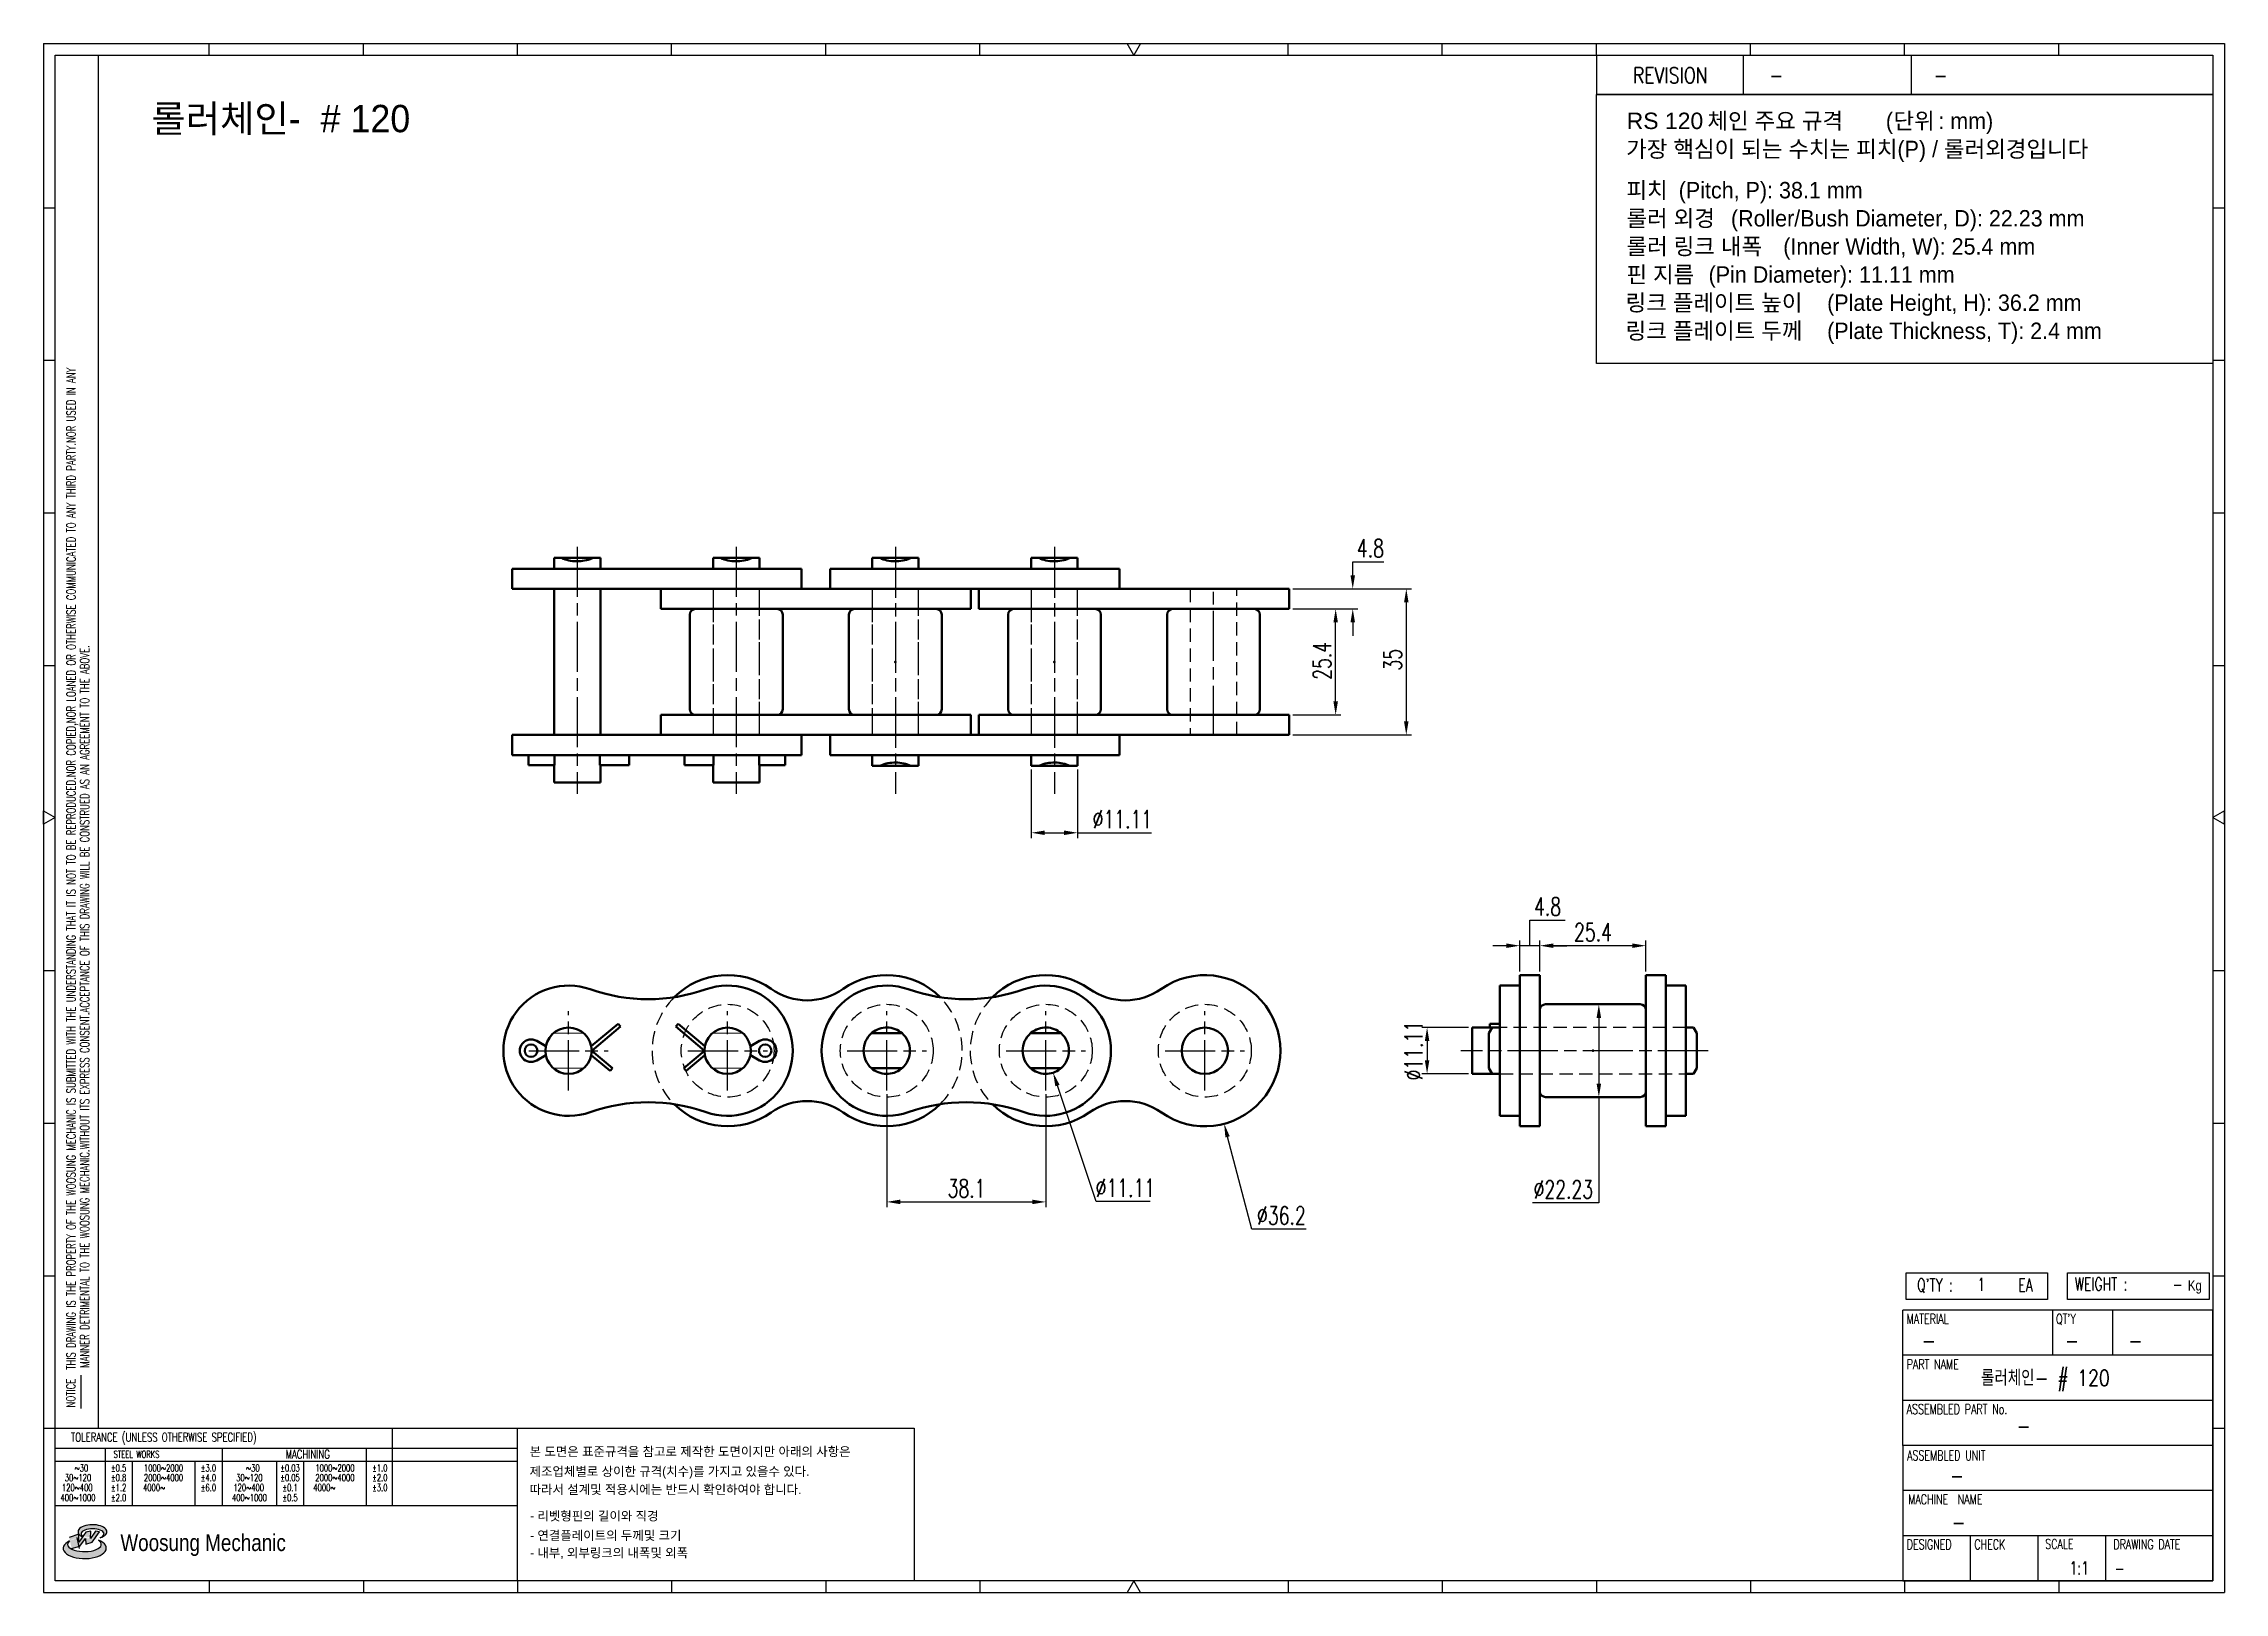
# Model space of a CAD drawing. Header units: millimetres. Extents: x 26312 to 26834, y 34 to 405.
import ezdxf
from ezdxf.enums import TextEntityAlignment as Align

# ---------------------------------------------------------------- set-up
doc = ezdxf.new("R2010")
doc.units = ezdxf.units.MM
doc.linetypes.add('AM_ISO08W050', pattern=[18, 12, -1.5, 3, -1.5])
doc.linetypes.add('HIDDEN', pattern=[9.525, 6.35, -3.175])
doc.layers.get('Defpoints').update_dxf_attribs({"color": 80})
for name, color, linetype, lineweight in [('2d ConnectionPoints', 7, 'Continuous', 50), ('AM_0', 7, 'Continuous', 50), ('AM_7', 4, 'AM_ISO08W050', 25), ('AM_9', 253, 'Continuous', 0), ('CL1', 140, 'AM_ISO08W050', 25)]:
    doc.layers.add(name, color=color, linetype=linetype, lineweight=lineweight)
for name, color, linetype in [('HID-01', 2, 'HIDDEN'), ('S-DIM', 7, 'Continuous'), ('TITLE', 7, 'Continuous'), ('도면레이아웃', 7, 'Continuous')]:
    doc.layers.add(name, color=color, linetype=linetype)
doc.styles.add('HAN', font='ROMANS.shx', dxfattribs={"width": 0.7, "bigfont": 'whgtxt.shx'})
doc.styles.add('HKD_ST2', font='romans.shx', dxfattribs={"width": 0.7, "height": 4, "bigfont": '@extfont2.shx'})
doc.styles.add('HSG', font='SIMPLEX.shx', dxfattribs={"width": 0.7, "bigfont": 'HSG.shx'})
doc.styles.add('MtXpl_', font='Gulim.ttf')
doc.styles.add('SLDTEXTSTYLE4', font='arial.ttf', dxfattribs={"width": 0.8})
doc.styles.get("Standard").update_dxf_attribs({"font": 'arial.ttf'})
doc.dimstyles.new('APP1.8', dxfattribs={"dimscale": 1.8, "dimtxt": 2.4, "dimasz": 1.8, "dimexe": 0.7, "dimexo": 0.5, "dimgap": 0.6, "dimtad": 1, "dimtoh": 1, "dimrnd": 0.01, "dimzin": 9, "dimdsep": 46, "dimtxsty": 'HSG', "dimcen": 0, "dimclrd": 1, "dimclre": 1, "dimclrt": 256, "dimazin": 2, "dimtp": 1, "dimtm": 1, "dimtfac": 0.5, "dimtofl": 0, "dimtmove": 0, "dimatfit": 3, "dimfxl": 0, "dimtvp": 1, "dimtolj": 2, "dimlwd": -1, "dimlwe": -1, "dimarcsym": 0})

msp = doc.modelspace()

# ---------------------------------------------------------------- texts
at = {"color": 254, "style": 'MtXpl_'}
msp.add_text('롤러체인-  # 120', height=6.55825, dxfattribs=at).set_placement((26337.823, 383.334))
at = {"color": 140}
msp.add_text('RS 120 ', height=3.935, dxfattribs=at).set_placement((26691.195, 384.101))
at = {"color": 140, "style": 'MtXpl_'}
for s, height, p in [('체인 주요 규격 ', 3.935, (26710.533, 384.101)), ('(', 3.935, (26753.273, 384.101)), ('단위', 3.935, (26755.103, 384.101)), (': mm)', 3.935, (26765.834, 384.101)), ('가장 핵심이 되는 수치는 피치(P) / 롤러외경입니다', 3.93495, (26691.072, 377.354)), ('피치 ', 3.935, (26691.14, 367.495)), ('(Pitch, P): 38.1 mm  ', 3.93495, (26703.658, 367.495)), ('롤러 외경 ', 3.935, (26691.135, 360.758)), ('(Roller/Bush Diameter, D): 22.23 mm', 3.93495, (26716.17, 360.758)), ('롤러 링크 내폭 ', 3.935, (26691.145, 354.022)), ('(Inner Width, W): 25.4 mm', 3.93495, (26728.698, 354.022)), ('핀 지름 ', 3.935, (26691.14, 347.285)), ('(Pin Diameter): 11.11 mm', 3.93495, (26710.81, 347.285)), ('링크 플레이트 높이 ', 3.93495, (26690.931, 340.544)), ('(Plate Height, H): 36.2 mm', 3.93495, (26739.214, 340.544)), ('링크 플레이트 두께 ', 3.93495, (26690.931, 333.802)), ('(Plate Thickness, T): 2.4 mm', 3.93495, (26739.214, 333.802)), ('본 도면은 표준규격을 참고로 제작한 도면이지만 아래의 사항은', 2.18608, (26428.419, 66.23)), ('제조업체별로 상이한 규격(치수)를 가지고 있을수 있다.', 2.18608, (26428.419, 61.474)), ('따라서 설계및 적용시에는 반드시 확인하여야 합니다.', 2.18608, (26428.419, 57.139)), ('- 리벳형핀의 길이와 직경', 2.18608, (26428.539, 50.794)), ('- 연결플레이트의 두께및 크기', 2.18608, (26428.539, 46.14)), ('- 내부, 외부링크의 내폭및 외폭', 2.18608, (26428.539, 41.964))]:
    msp.add_text(s, height=height, dxfattribs=at).set_placement(p)
at = {"style": 'HAN', "width": 0.8}
msp.add_text('롤러체인- # 120', height=3.78384, dxfattribs=at).set_placement((26776.078, 83.066))

# ---------------------------------------------------------------- blocks, each defined once
blk = doc.blocks.new('MAST')
at = {"layer": '도면레이아웃'}
h = blk.add_hatch(color=10, dxfattribs=at)
h.paths.add_polyline_path([(1.544, 35.177), (1.554, 34.966), (1.779, 35.034), (2.054, 35.422), (1.908, 35.446), (1.728, 35.167), (1.741, 35.439), (1.547, 35.405), (1.292, 35.041), (1.295, 35.33), (0.943, 35.208), (1.03, 34.8), (1.336, 34.885)])
edge = h.paths.add_edge_path()
edge.add_ellipse((1.795, 35.421), major_axis=(-0.53, 0), ratio=0.487785, start_angle=122.36065, end_angle=403.39574)
edge.add_line((1.411, 35.244), (1.419, 35.261))
edge.add_ellipse((1.798, 35.344), major_axis=(-0.423, 0), ratio=0.444396, start_angle=131.58977, end_angle=386.19408, ccw=False)
edge = h.paths.add_edge_path()
edge.add_ellipse((1.512, 34.815), major_axis=(-0.793, 0), ratio=0.480113, start_angle=314.67633, end_angle=590.85213)
edge.add_ellipse((1.501, 34.958), major_axis=(-0.62, 0), ratio=0.43311, start_angle=331.7024, end_angle=574.42495, ccw=False)
at = {"color": 140}
for p, q in [((0, 90.118), (80.15, 90.118)), ((0, 90.118), (0, 33.191)), ((80.15, 90.118), (80.15, 33.191)), ((57.068, 89.693), (57.068, 88.246)), ((62.47, 89.693), (62.47, 88.246)), ((68.635, 89.693), (68.635, 88.246)), ((79.725, 88.246), (57.068, 88.246)), ((68.449, 43.961), (68.449, 44.936)), ((68.449, 44.936), (73.654, 44.936)), ((73.654, 44.936), (73.654, 43.961)), ((74.39, 43.961), (74.39, 44.936)), ((74.39, 44.936), (79.595, 44.936)), ((79.595, 44.936), (79.595, 43.961)), ((68.336, 38.59), (68.336, 43.563)), ((79.725, 43.563), (68.336, 43.563)), ((73.654, 43.961), (68.449, 43.961)), ((73.827, 43.563), (73.827, 41.905)), ((79.595, 43.961), (74.39, 43.961)), ((76.037, 43.563), (76.037, 41.905)), ((79.725, 38.59), (79.725, 43.563)), ((79.725, 41.905), (68.336, 41.905)), ((79.725, 40.248), (68.336, 40.248)), ((68.336, 38.59), (68.336, 33.616)), ((79.725, 38.59), (68.336, 38.59)), ((79.725, 33.616), (79.725, 38.59)), ((79.725, 36.932), (68.336, 36.932)), ((79.725, 35.274), (68.336, 35.274)), ((70.822, 33.616), (70.822, 35.274)), ((73.309, 33.616), (73.309, 35.274)), ((75.796, 33.616), (75.796, 35.274)), ((0, 33.191), (80.15, 33.191)), ((68.336, 33.616), (79.725, 33.616))]:
    blk.add_line(p, q, dxfattribs=at)
for p, q in [((6.089, 89.693), (6.089, 90.118)), ((11.753, 89.693), (11.753, 90.118)), ((17.418, 89.693), (17.418, 90.118)), ((23.082, 89.693), (23.082, 90.118)), ((28.746, 89.693), (28.746, 90.118)), ((34.411, 89.693), (34.411, 90.118)), ((45.739, 89.693), (45.739, 90.118)), ((51.404, 89.693), (51.404, 90.118)), ((57.068, 89.693), (57.068, 90.118)), ((62.732, 89.693), (62.732, 90.118)), ((68.397, 89.693), (68.397, 90.118)), ((74.061, 89.693), (74.061, 90.118)), ((0, 84.085), (0.425, 84.085)), ((79.725, 84.085), (80.15, 84.085)), ((0, 78.478), (0.425, 78.478)), ((79.725, 78.478), (80.15, 78.478)), ((0, 72.87), (0.425, 72.87)), ((79.725, 72.87), (80.15, 72.87)), ((0, 67.262), (0.425, 67.262)), ((79.725, 67.262), (80.15, 67.262)), ((0, 56.047), (0.425, 56.047)), ((79.725, 56.047), (80.15, 56.047)), ((0, 50.439), (0.425, 50.439)), ((79.725, 50.439), (80.15, 50.439)), ((0, 44.832), (0.425, 44.832)), ((79.725, 44.832), (80.15, 44.832)), ((1.377, 39.947), (1.377, 41.174)), ((0, 39.224), (0.425, 39.224)), ((79.725, 39.224), (80.15, 39.224)), ((6.089, 33.616), (6.089, 33.191)), ((11.753, 33.616), (11.753, 33.191)), ((17.418, 33.616), (17.418, 33.191)), ((23.082, 33.616), (23.082, 33.191)), ((28.746, 33.616), (28.746, 33.191)), ((34.411, 33.616), (34.411, 33.191)), ((45.739, 33.616), (45.739, 33.191)), ((51.404, 33.616), (51.404, 33.191)), ((57.068, 33.616), (57.068, 33.191)), ((62.732, 33.616), (62.732, 33.191)), ((68.397, 33.616), (68.397, 33.191)), ((74.061, 33.616), (74.061, 33.191))]:
    blk.add_line(p, q)
at = {"color": 2}
for p, q in [((2.017, 39.224), (2.017, 89.693)), ((0.425, 39.224), (17.418, 39.224)), ((0.425, 38.487), (17.418, 38.487)), ((2.257, 38.487), (2.257, 36.382)), ((6.557, 38.5), (6.557, 36.382)), ((11.857, 38.487), (11.857, 36.382)), ((12.816, 39.224), (12.816, 36.382)), ((17.418, 33.616), (17.418, 39.224)), ((0.425, 38.012), (17.418, 38.012)), ((3.257, 38.012), (3.257, 36.382)), ((5.557, 38.012), (5.557, 36.382)), ((8.557, 38.012), (8.557, 36.382)), ((9.557, 38.026), (9.557, 36.382)), ((0.425, 36.382), (17.418, 36.382))]:
    blk.add_line(p, q, dxfattribs=at)
for points in [[(40.075, 89.693), (39.83, 90.118), (40.32, 90.118)], [(0.425, 61.679), (0, 61.433), (0, 61.924)], [(79.725, 61.679), (80.15, 61.433), (80.15, 61.924)], [(40.075, 33.616), (39.83, 33.191), (40.32, 33.191)]]:
    blk.add_lwpolyline(points, close=True)
at = {"color": 140}
blk.add_lwpolyline([(0.425, 89.693), (79.725, 89.693), (79.725, 33.616), (0.425, 33.616)], close=True, dxfattribs=at)
at = {"layer": '도면레이아웃'}
for p, q in [((1.295, 35.33), (0.943, 35.208)), ((1.547, 35.405), (1.292, 35.041)), ((1.292, 35.041), (1.295, 35.33)), ((1.741, 35.439), (1.547, 35.405)), ((1.908, 35.446), (1.728, 35.167)), ((1.728, 35.167), (1.741, 35.439)), ((1.779, 35.034), (2.054, 35.422)), ((2.054, 35.422), (1.908, 35.446)), ((1.03, 34.8), (1.336, 34.885)), ((1.224, 35.208), (1.311, 34.8)), ((1.224, 35.208), (1.224, 35.208)), ((1.336, 34.885), (1.544, 35.177)), ((1.419, 35.261), (1.411, 35.244)), ((1.544, 35.177), (1.554, 34.966)), ((1.554, 34.966), (1.779, 35.034))]:
    blk.add_line(p, q, dxfattribs=at)
for centre, major_axis, ratio, start_param, end_param in [((1.795, 35.421), (-0.53, 0), 0.487785, 2.135596, 7.040584), ((1.798, 35.344), (-0.423, 0), 0.444396, 2.296675, 6.740358), ((1.512, 34.815), (-0.793, 0), 0.480113, 5.492138, 10.312315), ((1.501, 34.958), (-0.62, 0), 0.43311, 5.789299, 10.025607)]:
    blk.add_ellipse(centre, major_axis=major_axis, ratio=ratio, start_param=start_param, end_param=end_param, dxfattribs=at)
for s, height, style, width, p in [('REVISION', 0.5806, 'HAN', 0.8, (58.415, 88.664)), ('-', 0.581, 'HAN', 0.8, (63.426, 88.664)), ('-', 0.581, 'HAN', 0.8, (69.468, 88.664)), ("Q'TY : ", 0.4746, 'HKD_ST2', 0.7, (68.857, 44.253)), ('1', 0.475, 'HKD_ST2', 0.7, (71.071, 44.275)), ('EA', 0.4746, 'HKD_ST2', 0.7, (72.578, 44.253)), ('WEIGHT : ', 0.4746, 'HKD_ST2', 0.7, (74.65, 44.286)), ('-', 0.581, 'HAN', 0.8, (69.029, 42.157)), ('-', 0.581, 'HAN', 0.8, (74.289, 42.157)), ('-', 0.581, 'HAN', 0.8, (76.623, 42.157)), ('-', 0.581, 'HAN', 0.8, (72.515, 39.013)), ('-', 0.581, 'HAN', 0.8, (70.067, 37.189)), ('-', 0.581, 'HAN', 0.8, (70.126, 35.48)), ('1:1', 0.4746, 'HKD_ST2', 0.7, (74.458, 33.848)), ('-', 0.475, 'HKD_ST2', 0.7, (76.112, 33.837))]:
    blk.add_text(s, height=height, dxfattribs=dict(style=style, width=width)).set_placement(p)
at = {"color": 6, "style": 'HKD_ST2', "width": 0.7}
for s, p in [(' THIS DRAWING IS THE PROPERTY OF THE WOOSUNG MECHANIC IS SUBMITTED WITH THE UNDERSTANDING THAT IT IS NOT TO BE REPRODUCED.NOR COPIED,NOR LOANED OR OTHERWISE COMMUNICATED TO ANY THIRD PARTY.NOR USED IN ANY', (1.173, 41.217)), ('MANNER DETRIMENTAL TO THE WOOSUNG MECHANIC.WITHOUT ITS EXPRESS CONSENT.ACCEPTANCE OF THIS DRAWING WILL BE CONSTRUED AS AN AGREEMENT TO THE ABOVE.', (1.672, 41.447))]:
    blk.add_text(s, height=0.326266, rotation=90, dxfattribs=at).set_placement(p)
at = {"style": 'HKD_ST2', "width": 0.7}
blk.add_text('-', height=0.475, dxfattribs=at).set_placement((78.613, 44.286), align=Align.RIGHT)
at = {"color": 254, "style": 'HKD_ST2', "width": 0.7}
for s, height, p in [('MATERIAL', 0.3651, (68.474, 43.425)), ("QT'Y", 0.3651, (73.965, 43.425)), ('PART NAME', 0.3651, (68.474, 41.756)), ('ASSEMBLED PART No.', 0.36511, (68.474, 40.109)), ('ASSEMBLED UNIT', 0.36511, (68.49, 38.408)), ('MACHINE  NAME', 0.36511, (68.532, 36.794)), ('DESIGNED', 0.3651, (68.474, 35.136)), ('CHECK', 0.3651, (70.961, 35.136)), ('SCALE', 0.3651, (73.566, 35.153)), ('DRAWING DATE', 0.36511, (76.071, 35.141))]:
    blk.add_text(s, height=height, dxfattribs=at).set_placement(p, align=Align.TOP_LEFT)
at = {"style": 'HKD_ST2', "width": 0.7}
blk.add_text('NOTICE', height=0.3263, rotation=90, dxfattribs=at).set_placement((1.163, 39.988))
blk.add_text('TOLERANCE (UNLESS OTHERWISE SPECIFIED)', height=0.32627, dxfattribs=at).set_placement((4.417, 38.896), align=Align.MIDDLE_CENTER)
at = {"color": 4, "style": 'HKD_ST2', "width": 0.7}
for s, height, p in [('%%12630', 0.261, (1.389, 37.762)), ('1000%%1262000', 0.26101, (4.407, 37.762)), ('%%12630', 0.261, (7.689, 37.762)), ('1000%%1262000', 0.26101, (10.707, 37.762)), ('120%%126400', 0.26101, (1.237, 37.045)), ('30%%126120', 0.261, (1.263, 37.411)), ('4000%%126', 0.261, (4.061, 37.045)), ('2000%%1264000', 0.26101, (4.407, 37.411)), ('120%%126400', 0.26101, (7.537, 37.045)), ('30%%126120', 0.261, (7.563, 37.411)), ('4000%%126', 0.261, (10.321, 37.045)), ('2000%%1264000', 0.26101, (10.707, 37.411)), ('400%%1261000', 0.26101, (1.263, 36.67)), ('400%%1261000', 0.26101, (7.563, 36.67))]:
    blk.add_text(s, height=height, dxfattribs=at).set_placement(p, align=Align.MIDDLE_CENTER)
for s, height, p in [('%%P0.5', 0.261, (2.757, 37.762)), ('STEEL WORKS', 0.26101, (3.416, 38.268)), ('%%P3.0', 0.261, (6.057, 37.762)), ('%%P0.03', 0.261, (9.057, 37.762)), ('MACHINING', 0.3263, (9.707, 38.27)), ('%%P1.0', 0.261, (12.357, 37.762)), ('%%P0.8', 0.261, (2.757, 37.411)), ('%%P1.2', 0.261, (2.757, 37.045)), ('%%P4.0', 0.261, (6.057, 37.411)), ('%%P6.0', 0.261, (6.057, 37.045)), ('%%P0.05', 0.261, (9.057, 37.411)), ('%%P0.1', 0.261, (9.057, 37.045)), ('%%P2.0', 0.261, (12.357, 37.411)), ('%%P3.0', 0.261, (12.357, 37.045)), ('%%P2.0', 0.261, (2.757, 36.67)), ('%%P0.5', 0.261, (9.057, 36.67))]:
    blk.add_text(s, height=height, dxfattribs=at).set_placement(p, align=Align.MIDDLE)
at = {"color": 1, "style": 'SLDTEXTSTYLE4', "width": 0.8}
blk.add_text('Woosung Mechanic', height=0.61957, dxfattribs=at).set_placement((2.822, 34.711))
at = {"layer": 'TITLE', "width": 0.8}
blk.add_text('Kg', height=0.3789, dxfattribs=at).set_placement((78.807, 44.286))
blk = doc.blocks.new('dyhjsh')
at = {"layer": 'AM_0'}
for centre, radius, start, end in [((27984.47, 191.79), 18.1, 54.8472, 134.9023), ((28022.57, 191.79), 18.1, 45.0977, 125.1528), ((28003.52, 218.84), 14.99, 234.8472, 305.1528), ((27984.47, 191.79), 18.1, 225.0977, 305.1528), ((28003.52, 164.74), 14.99, 54.8472, 125.1528), ((28022.57, 191.79), 18.1, 234.8472, 314.9023)]:
    blk.add_arc(centre, radius, start, end, dxfattribs=at)
at = {"layer": 'CL1'}
for p, q in [((27984.47, 182.29), (27984.47, 201.29)), ((28022.57, 182.29), (28022.57, 201.29)), ((27974.97, 191.79), (27993.98, 191.79)), ((28013.07, 191.79), (28032.08, 191.79))]:
    blk.add_line(p, q, dxfattribs=at)
at = {"layer": 'HID-01', "ltscale": 0.5}
for centre, radius in [((27984.47, 191.79), 11.11), ((28022.57, 191.79), 11.12)]:
    blk.add_circle(centre, radius, dxfattribs=at)
for centre, start, end in [((27984.47, 191.79), 134.9023, 225.0977), ((28022.57, 191.79), 314.9023, 45.0977)]:
    blk.add_arc(centre, 18.1, start, end, dxfattribs=at)
blk = doc.blocks.new('e65ysgh')
at = {"layer": 'AM_0'}
blk.add_circle((28098.77, 59.79), 5.55, dxfattribs=at)
for centre, radius, start, end in [((28060.67, 59.79), 18.1, 54.8472, 134.9023), ((28079.72, 86.84), 14.99, 234.8472, 305.1528), ((28098.77, 59.79), 18.1, 234.8472, 125.1528), ((28079.72, 32.74), 14.99, 54.8472, 125.1528), ((28060.67, 59.79), 18.1, 225.0977, 305.1528)]:
    blk.add_arc(centre, radius, start, end, dxfattribs=at)
at = {"layer": 'CL1'}
for p, q in [((28060.67, 50.29), (28060.67, 69.29)), ((28098.77, 50.29), (28098.77, 69.29)), ((28051.17, 59.79), (28070.18, 59.79)), ((28089.27, 59.79), (28108.28, 59.79))]:
    blk.add_line(p, q, dxfattribs=at)
at = {"layer": 'HID-01', "ltscale": 0.5}
for centre in [(28060.67, 59.79), (28098.77, 59.79)]:
    blk.add_circle(centre, 11.12, dxfattribs=at)
blk.add_arc((28060.67, 59.79), 18.1, 134.9023, 225.0977, dxfattribs=at)
blk = doc.blocks.new('7sfghdsh')
at = {"layer": 'AM_0'}
for p, q in [((28026.25, 129.96), (28018.9, 129.96)), ((28064.35, 129.96), (28057, 129.96)), ((28026.25, 121.62), (28018.9, 121.62)), ((28064.35, 121.62), (28057, 121.62))]:
    blk.add_line(p, q, dxfattribs=at)
for points in [[(28026.25, 129.96), (28025.87, 130.26), (28025.47, 130.53), (28025.04, 130.76), (28024.6, 130.96), (28024.14, 131.12), (28023.67, 131.23), (28023.19, 131.31), (28022.71, 131.34), (28022.23, 131.33), (28021.74, 131.28), (28021.27, 131.19), (28020.8, 131.05), (28020.35, 130.88), (28019.91, 130.67), (28019.5, 130.42), (28019.11, 130.13), (28018.9, 129.96)], [(28064.35, 129.96), (28063.97, 130.26), (28063.57, 130.53), (28063.14, 130.76), (28062.7, 130.96), (28062.24, 131.12), (28061.77, 131.23), (28061.29, 131.31), (28060.81, 131.34), (28060.33, 131.33), (28059.84, 131.28), (28059.37, 131.19), (28058.9, 131.05), (28058.45, 130.88), (28058.01, 130.67), (28057.6, 130.42), (28057.21, 130.13), (28057, 129.96)], [(28018.9, 121.62), (28019.28, 121.32), (28019.68, 121.05), (28020.1, 120.81), (28020.55, 120.62), (28021, 120.46), (28021.47, 120.34), (28021.95, 120.27), (28022.44, 120.24), (28022.92, 120.25), (28023.4, 120.3), (28023.88, 120.39), (28024.34, 120.52), (28024.8, 120.7), (28025.23, 120.91), (28025.65, 121.16), (28026.04, 121.45), (28026.25, 121.62)], [(28057, 121.62), (28057.38, 121.32), (28057.78, 121.05), (28058.2, 120.81), (28058.65, 120.62), (28059.1, 120.46), (28059.57, 120.34), (28060.05, 120.27), (28060.54, 120.24), (28061.02, 120.25), (28061.5, 120.3), (28061.98, 120.39), (28062.44, 120.52), (28062.9, 120.7), (28063.33, 120.91), (28063.75, 121.16), (28064.14, 121.45), (28064.35, 121.62)]]:
    blk.add_lwpolyline(points, dxfattribs=at)
for centre, radius, start, end in [((28022.57, 125.79), 15.6, 70.6198, 289.3802), ((28060.67, 125.79), 15.6, 250.6198, 109.3802), ((28041.62, 179.94), 41.81, 250.6198, 289.3802), ((28022.57, 125.79), 5.55, 131.4096, 228.5904), ((28022.57, 125.79), 5.55, 311.4096, 48.5904), ((28060.67, 125.79), 5.55, 131.4096, 228.5904), ((28060.67, 125.79), 5.55, 311.4096, 48.5904), ((28041.62, 71.63), 41.81, 70.6198, 109.3802)]:
    blk.add_arc(centre, radius, start, end, dxfattribs=at)
at = {"layer": 'CL1'}
for p, q in [((28022.57, 116.29), (28022.57, 135.29)), ((28060.67, 116.29), (28060.67, 135.29)), ((28013.07, 125.79), (28032.08, 125.79)), ((28051.17, 125.79), (28070.18, 125.79))]:
    blk.add_line(p, q, dxfattribs=at)
blk = doc.blocks.new('56asdfhgh')
at = {"layer": 'AM_0'}
for p, q in [((27958.24, 132.24), (27951.82, 126.86)), ((27951.93, 125.79), (27958.81, 131.56)), ((27958.81, 131.56), (27958.24, 132.24)), ((27972.61, 132.24), (27972.04, 131.56)), ((27972.04, 131.56), (27978.92, 125.79)), ((27979.02, 126.86), (27972.61, 132.24)), ((27940.92, 126.86), (27938.74, 128.13)), ((27956.88, 121.63), (27951.93, 125.79)), ((27978.92, 125.79), (27973.96, 121.63)), ((27992.11, 128.13), (27989.92, 126.86)), ((27938.74, 123.45), (27940.92, 124.71)), ((27951.82, 124.71), (27956.31, 120.95)), ((27956.31, 120.95), (27956.88, 121.63)), ((27973.96, 121.63), (27974.54, 120.95)), ((27974.54, 120.95), (27979.02, 124.71)), ((27989.92, 124.71), (27992.11, 123.45))]:
    blk.add_line(p, q, dxfattribs=at)
for centre, radius in [((27946.37, 125.79), 5.55), ((27984.47, 125.79), 5.55), ((27937.39, 125.79), 1.5), ((27993.46, 125.79), 1.5)]:
    blk.add_circle(centre, radius, dxfattribs=at)
for centre, radius, start, end in [((27946.37, 125.79), 15.6, 70.6198, 289.3802), ((27984.47, 125.79), 15.6, 250.6198, 109.3802), ((27965.42, 179.94), 41.81, 250.6198, 289.3802), ((27937.39, 125.79), 2.7, 60, 300), ((27993.46, 125.79), 2.7, 240, 120), ((27965.42, 71.63), 41.81, 70.6198, 109.3802)]:
    blk.add_arc(centre, radius, start, end, dxfattribs=at)
at = {"layer": 'AM_9'}
for p, q in [((27950.05, 129.96), (27942.7, 129.96)), ((27988.15, 129.96), (27980.8, 129.96)), ((27950.05, 121.62), (27942.7, 121.62)), ((27980.8, 121.62), (27988.15, 121.62))]:
    blk.add_line(p, q, dxfattribs=at)
at = {"layer": 'CL1'}
for p, q in [((27946.37, 116.29), (27946.37, 135.29)), ((27984.47, 116.29), (27984.47, 135.29)), ((27936.87, 125.79), (27955.88, 125.79)), ((27974.97, 125.79), (27993.98, 125.79))]:
    blk.add_line(p, q, dxfattribs=at)
blk = doc.blocks.new('*D6')
at = {"layer": 'Defpoints', "color": 0, "transparency": 16777216}
for p in [(26610.33, 269.16), (26621.49, 269.16), (26610.33, 243.76)]:
    blk.add_point(p, dxfattribs=at)
at = {"layer": 'S-DIM', "color": 1, "linetype": 'ByBlock', "transparency": 16777216}
for p, q in [((26611.23, 269.16), (26622.75, 269.16)), ((26621.49, 247), (26621.49, 265.92)), ((26611.23, 243.76), (26622.75, 243.76))]:
    blk.add_line(p, q, dxfattribs=at)
at = {"layer": 'S-DIM', "color": 1, "transparency": 16777216}
for points in [[(26620.95, 265.92), (26622.03, 265.92), (26621.49, 269.16)], [(26620.95, 247), (26622.03, 247), (26621.49, 243.76)]]:
    blk.add_solid(points, dxfattribs=at)
at = {"layer": 'S-DIM', "transparency": 16777216, "insert": (26618.25, 256.71), "char_height": 4.32, "attachment_point": 5, "rotation": 90, "style": 'HSG'}
blk.add_mtext('\\A2;25.4', dxfattribs=at)
blk = doc.blocks.new('*D7')
at = {"layer": 'Defpoints', "color": 0, "transparency": 16777216}
for p in [(26610.33, 273.96), (26625.58, 273.96), (26610.33, 269.16)]:
    blk.add_point(p, dxfattribs=at)
at = {"layer": 'S-DIM', "color": 1, "linetype": 'ByBlock', "transparency": 16777216}
for p, q in [((26625.58, 277.2), (26625.58, 280.44)), ((26625.58, 280.44), (26632.99, 280.44)), ((26611.23, 273.96), (26626.84, 273.96)), ((26611.23, 269.16), (26626.84, 269.16)), ((26625.58, 265.92), (26625.58, 262.68))]:
    blk.add_line(p, q, dxfattribs=at)
at = {"layer": 'S-DIM', "color": 1, "transparency": 16777216}
for points in [[(26625.04, 277.2), (26626.12, 277.2), (26625.58, 273.96)], [(26625.04, 265.92), (26626.12, 265.92), (26625.58, 269.16)]]:
    blk.add_solid(points, dxfattribs=at)
at = {"layer": 'S-DIM', "transparency": 16777216, "insert": (26629.82, 283.68), "char_height": 4.32, "attachment_point": 5, "style": 'HSG'}
blk.add_mtext('\\A2;4.8', dxfattribs=at)
blk = doc.blocks.new('*D8')
at = {"layer": 'Defpoints', "color": 0, "transparency": 16777216}
for p in [(26610.33, 273.96), (26610.33, 238.96), (26638.41, 238.96)]:
    blk.add_point(p, dxfattribs=at)
at = {"layer": 'S-DIM', "color": 1, "linetype": 'ByBlock', "transparency": 16777216}
for p, q in [((26611.23, 273.96), (26639.67, 273.96)), ((26638.41, 270.72), (26638.41, 242.2)), ((26611.23, 238.96), (26639.67, 238.96))]:
    blk.add_line(p, q, dxfattribs=at)
at = {"layer": 'S-DIM', "color": 1, "transparency": 16777216}
for points in [[(26637.87, 270.72), (26638.95, 270.72), (26638.41, 273.96)], [(26637.87, 242.2), (26638.95, 242.2), (26638.41, 238.96)]]:
    blk.add_solid(points, dxfattribs=at)
at = {"layer": 'S-DIM', "transparency": 16777216, "insert": (26635.17, 256.96), "char_height": 4.32, "attachment_point": 5, "rotation": 90, "style": 'HSG'}
blk.add_mtext('\\A2;35', dxfattribs=at)
blk = doc.blocks.new('*D9')
at = {"layer": 'Defpoints', "color": 0, "transparency": 16777216}
for p in [(26548.57, 231.56), (26559.68, 231.56), (26559.68, 215.53)]:
    blk.add_point(p, dxfattribs=at)
at = {"layer": 'S-DIM', "color": 1, "linetype": 'ByBlock', "transparency": 16777216}
for p, q in [((26548.57, 230.66), (26548.57, 214.27)), ((26559.68, 230.66), (26559.68, 214.27)), ((26551.81, 215.53), (26556.44, 215.53)), ((26559.68, 215.53), (26577.4, 215.53))]:
    blk.add_line(p, q, dxfattribs=at)
at = {"layer": 'S-DIM', "color": 1, "transparency": 16777216}
for points in [[(26551.81, 216.07), (26551.81, 214.99), (26548.57, 215.53)], [(26556.44, 216.07), (26556.44, 214.99), (26559.68, 215.53)]]:
    blk.add_solid(points, dxfattribs=at)
at = {"layer": 'S-DIM', "transparency": 16777216, "insert": (26570.42, 218.77), "char_height": 4.32, "attachment_point": 5, "style": 'HSG'}
blk.add_mtext('\\A2;%%c11.11', dxfattribs=at)
blk = doc.blocks.new('*D10')
at = {"layer": 'Defpoints', "color": 0, "transparency": 16777216}
for p in [(26513.96, 153.82), (26552.06, 153.82), (26552.06, 127.11)]:
    blk.add_point(p, dxfattribs=at)
at = {"layer": 'S-DIM', "color": 1, "linetype": 'ByBlock', "transparency": 16777216}
for p, q in [((26513.96, 152.92), (26513.96, 125.85)), ((26552.06, 152.92), (26552.06, 125.85)), ((26517.2, 127.11), (26548.82, 127.11))]:
    blk.add_line(p, q, dxfattribs=at)
at = {"layer": 'S-DIM', "color": 1, "transparency": 16777216}
for points in [[(26517.2, 127.65), (26517.2, 126.57), (26513.96, 127.11)], [(26548.82, 127.65), (26548.82, 126.57), (26552.06, 127.11)]]:
    blk.add_solid(points, dxfattribs=at)
at = {"layer": 'S-DIM', "transparency": 16777216, "insert": (26533.09, 130.35), "char_height": 4.32, "attachment_point": 5, "style": 'HSG'}
blk.add_mtext('\\A2;38.1', dxfattribs=at)
blk = doc.blocks.new('*D11')
at = {"layer": 'Defpoints', "color": 0, "transparency": 16777216}
for p in [(26550.3, 168.59), (26553.82, 158.06)]:
    blk.add_point(p, dxfattribs=at)
at = {"layer": 'S-DIM', "color": 1, "linetype": 'ByBlock', "transparency": 16777216}
for p, q in [((26564.14, 127.21), (26554.85, 154.99)), ((26577.03, 127.21), (26564.14, 127.21))]:
    blk.add_line(p, q, dxfattribs=at)
blk.add_arc((26552.06, 163.33), 5.56, 275.5039, 302.1268, dxfattribs=at)
at = {"layer": 'S-DIM', "color": 1, "transparency": 16777216}
blk.add_solid([(26555.36, 155.16), (26554.34, 154.81), (26553.82, 158.06)], dxfattribs=at)
at = {"layer": 'S-DIM', "transparency": 16777216, "insert": (26571.13, 130.45), "char_height": 4.32, "attachment_point": 5, "style": 'HSG'}
blk.add_mtext('\\A2;∅11.11', dxfattribs=at)
blk = doc.blocks.new('*D12')
at = {"layer": 'Defpoints', "color": 0, "transparency": 16777216}
for p in [(26585.54, 180.83), (26594.78, 145.82)]:
    blk.add_point(p, dxfattribs=at)
at = {"layer": 'S-DIM', "color": 1, "linetype": 'ByBlock', "transparency": 16777216}
for p, q in [((26601.43, 120.59), (26595.6, 142.69)), ((26614.46, 120.59), (26601.43, 120.59))]:
    blk.add_line(p, q, dxfattribs=at)
at = {"layer": 'S-DIM', "color": 1, "transparency": 16777216}
blk.add_solid([(26596.12, 142.83), (26595.08, 142.55), (26594.78, 145.82)], dxfattribs=at)
at = {"layer": 'S-DIM', "transparency": 16777216, "insert": (26608.49, 123.83), "char_height": 4.32, "attachment_point": 5, "style": 'HSG'}
blk.add_mtext('\\A2;∅36.2', dxfattribs=at)
blk = doc.blocks.new('*D13')
at = {"layer": 'Defpoints', "color": 0, "transparency": 16777216}
for p in [(26670.4, 188.48), (26670.4, 181.43), (26695.8, 181.43)]:
    blk.add_point(p, dxfattribs=at)
at = {"layer": 'S-DIM', "color": 1, "linetype": 'ByBlock', "transparency": 16777216}
for p, q in [((26670.4, 182.33), (26670.4, 189.74)), ((26692.56, 188.48), (26673.64, 188.48)), ((26695.8, 182.33), (26695.8, 189.74))]:
    blk.add_line(p, q, dxfattribs=at)
at = {"layer": 'S-DIM', "color": 1, "transparency": 16777216}
for points in [[(26673.64, 189.02), (26673.64, 187.94), (26670.4, 188.48)], [(26692.56, 189.02), (26692.56, 187.94), (26695.8, 188.48)]]:
    blk.add_solid(points, dxfattribs=at)
at = {"layer": 'S-DIM', "transparency": 16777216, "insert": (26683.12, 191.72), "char_height": 4.32, "attachment_point": 5, "style": 'HSG'}
blk.add_mtext('\\A2;25.4', dxfattribs=at)
blk = doc.blocks.new('*D14')
at = {"layer": 'Defpoints', "color": 0, "transparency": 16777216}
for p in [(26665.6, 188.48), (26665.6, 181.43), (26670.4, 181.43)]:
    blk.add_point(p, dxfattribs=at)
at = {"layer": 'S-DIM', "color": 1, "linetype": 'ByBlock', "transparency": 16777216}
for p, q in [((26668, 188.48), (26668, 194.6)), ((26668, 194.6), (26676.5, 194.6)), ((26662.36, 188.48), (26659.12, 188.48)), ((26665.6, 182.33), (26665.6, 189.74)), ((26670.4, 188.48), (26665.6, 188.48)), ((26670.4, 182.33), (26670.4, 189.74)), ((26673.64, 188.48), (26676.88, 188.48))]:
    blk.add_line(p, q, dxfattribs=at)
at = {"layer": 'S-DIM', "color": 1, "transparency": 16777216}
for points in [[(26662.36, 189.02), (26662.36, 187.94), (26665.6, 188.48)], [(26673.64, 189.02), (26673.64, 187.94), (26670.4, 188.48)]]:
    blk.add_solid(points, dxfattribs=at)
at = {"layer": 'S-DIM', "transparency": 16777216, "insert": (26672.25, 197.84), "char_height": 4.32, "attachment_point": 5, "style": 'HSG'}
blk.add_mtext('\\A2;4.8', dxfattribs=at)
blk = doc.blocks.new('*D15')
at = {"layer": 'Defpoints', "color": 0, "transparency": 16777216}
for p in [(26683.12, 174.44), (26683.12, 152.21), (26684.53, 152.21)]:
    blk.add_point(p, dxfattribs=at)
at = {"layer": 'S-DIM', "color": 1, "linetype": 'ByBlock', "transparency": 16777216}
for p, q in [((26684.02, 174.44), (26685.79, 174.44)), ((26684.53, 171.2), (26684.53, 155.45)), ((26684.02, 152.21), (26685.79, 152.21)), ((26684.53, 152.21), (26684.53, 126.87)), ((26684.53, 126.87), (26668.61, 126.87))]:
    blk.add_line(p, q, dxfattribs=at)
at = {"layer": 'S-DIM', "color": 1, "transparency": 16777216}
for points in [[(26683.99, 171.2), (26685.07, 171.2), (26684.53, 174.44)], [(26683.99, 155.45), (26685.07, 155.45), (26684.53, 152.21)]]:
    blk.add_solid(points, dxfattribs=at)
at = {"layer": 'S-DIM', "transparency": 16777216, "insert": (26676.03, 130.11), "char_height": 4.32, "attachment_point": 5, "style": 'HSG'}
blk.add_mtext('\\A2;%%c22.23', dxfattribs=at)
blk = doc.blocks.new('*D16')
at = {"layer": 'Defpoints', "color": 0, "transparency": 16777216}
for p in [(26654.2, 168.88), (26643.39, 157.77), (26654.2, 157.77)]:
    blk.add_point(p, dxfattribs=at)
at = {"layer": 'S-DIM', "color": 1, "linetype": 'ByBlock', "transparency": 16777216}
for p, q in [((26653.3, 168.88), (26642.13, 168.88)), ((26643.39, 165.64), (26643.39, 161.01)), ((26653.3, 157.77), (26642.13, 157.77))]:
    blk.add_line(p, q, dxfattribs=at)
at = {"layer": 'S-DIM', "color": 1, "transparency": 16777216}
for points in [[(26642.85, 165.64), (26643.93, 165.64), (26643.39, 168.88)], [(26642.85, 161.01), (26643.93, 161.01), (26643.39, 157.77)]]:
    blk.add_solid(points, dxfattribs=at)
at = {"layer": 'S-DIM', "transparency": 16777216, "insert": (26640.15, 163.33), "char_height": 4.32, "attachment_point": 5, "rotation": 90, "style": 'HSG'}
blk.add_mtext('\\A2;%%c11.11', dxfattribs=at)

# ---------------------------------------------------------------- dimensions: what is measured, and where the dimension line sits
at = {"layer": 'S-DIM'}
for base, p1, p2, picture, middle in [((26625.575, 273.957), (26610.326, 269.157), (26610.326, 273.957), '*D7', (26629.823, 280.437)), ((26638.411, 238.957), (26610.326, 273.957), (26610.326, 238.957), '*D8', (26638.411, 256.965)), ((26621.488, 269.157), (26610.326, 243.757), (26610.326, 269.157), '*D6', (26621.488, 256.712))]:
    dim = msp.add_linear_dim(base=base, p1=p1, p2=p2, angle=90, dimstyle='APP1.8', dxfattribs=at)
    dim.commit()
    dim.dimension.update_dxf_attribs({"geometry": picture, "text_midpoint": middle, "dimtype": 128})
dim = msp.add_linear_dim(base=(26559.681, 215.525), p1=(26548.571, 231.557), p2=(26559.681, 231.557), text='%%c<>', dimstyle='APP1.8', dxfattribs=at)
dim.commit()
dim.dimension.update_dxf_attribs({"geometry": '*D9', "text_midpoint": (26570.416, 215.525), "dimtype": 128})
dim = msp.add_linear_dim(base=(26665.599, 188.481), p1=(26670.399, 181.426), p2=(26665.599, 181.426), dimstyle='APP1.8', override={"dimtmove": 1}, dxfattribs=at)
dim.commit()
dim.dimension.update_dxf_attribs({"geometry": '*D14', "text_midpoint": (26669.079, 197.841)})
for base, p1, p2, picture, middle in [((26670.399, 188.481), (26695.799, 181.426), (26670.399, 181.426), '*D13', (26683.125, 188.481)), ((26552.06, 127.115), (26513.96, 153.824), (26552.06, 153.824), '*D10', (26533.085, 127.115))]:
    dim = msp.add_linear_dim(base=base, p1=p1, p2=p2, dimstyle='APP1.8', dxfattribs=at)
    dim.commit()
    dim.dimension.update_dxf_attribs({"geometry": picture, "text_midpoint": middle, "dimtype": 128})
for p1, p2, picture, middle in [((26585.544, 180.828), (26594.776, 145.825), '*D12', (26608.488, 120.59)), ((26550.297, 168.594), (26553.822, 158.058), '*D11', (26571.127, 127.214))]:
    dim = msp.add_diameter_dim_2p(p1=p1, p2=p2, dimstyle='APP1.8', dxfattribs=at)
    dim.commit()
    dim.dimension.update_dxf_attribs({"geometry": picture, "text_midpoint": middle, "dimtype": 131})
for base, p1, p2, picture, middle in [((26643.386, 157.771), (26654.199, 168.881), (26654.199, 157.771), '*D16', (26643.386, 163.326)), ((26684.526, 152.211), (26683.125, 174.441), (26683.125, 152.211), '*D15', (26676.03, 126.866))]:
    dim = msp.add_linear_dim(base=base, p1=p1, p2=p2, angle=90, text='%%c<>', dimstyle='APP1.8', dxfattribs=at)
    dim.commit()
    dim.dimension.update_dxf_attribs({"geometry": picture, "text_midpoint": middle, "dimtype": 128})

# ---------------------------------------------------------------- linework, layer by layer
at = {"color": 140}
for points in [[(26683.932, 392.365), (26831.591, 392.365), (26831.591, 327.92), (26683.932, 327.92)], [(26425.53, 72.888), (26520.548, 72.888), (26520.548, 36.343), (26425.53, 36.343)]]:
    msp.add_lwpolyline(points, close=True, dxfattribs=at)
at = {"layer": '2d ConnectionPoints'}
for p in [(26516.026, 256.457), (26554.126, 256.457), (26683.099, 163.326), (26683.099, 163.326), (26683.099, 163.326)]:
    msp.add_point(p, dxfattribs=at)
at = {"layer": 'AM_0'}
for p, q in [((26424.226, 278.757), (26424.226, 273.957)), ((26493.526, 278.757), (26424.226, 278.757)), ((26434.271, 281.357), (26434.271, 278.757)), ((26445.381, 281.357), (26434.271, 281.357)), ((26436.151, 281.357), (26436.529, 281.181)), ((26436.529, 281.181), (26436.931, 281.025)), ((26436.931, 281.025), (26437.355, 280.89)), ((26437.355, 280.89), (26437.798, 280.777)), ((26437.798, 280.777), (26438.256, 280.686)), ((26438.256, 280.686), (26438.727, 280.619)), ((26438.727, 280.619), (26439.206, 280.575)), ((26439.206, 280.575), (26439.689, 280.556)), ((26439.689, 280.556), (26440.174, 280.562)), ((26440.174, 280.562), (26440.656, 280.591)), ((26440.656, 280.591), (26441.131, 280.645)), ((26441.131, 280.645), (26441.597, 280.723)), ((26441.597, 280.723), (26442.049, 280.823)), ((26442.049, 280.823), (26442.484, 280.946)), ((26442.484, 280.946), (26442.899, 281.091)), ((26442.899, 281.091), (26443.291, 281.256)), ((26443.291, 281.256), (26443.5, 281.357)), ((26445.381, 278.757), (26445.381, 281.357)), ((26472.371, 281.357), (26472.371, 278.757)), ((26483.481, 281.357), (26472.371, 281.357)), ((26474.251, 281.357), (26474.629, 281.181)), ((26474.629, 281.181), (26475.031, 281.025)), ((26475.031, 281.025), (26475.455, 280.89)), ((26475.455, 280.89), (26475.898, 280.777)), ((26475.898, 280.777), (26476.356, 280.686)), ((26476.356, 280.686), (26476.827, 280.619)), ((26476.827, 280.619), (26477.306, 280.575)), ((26477.306, 280.575), (26477.789, 280.556)), ((26477.789, 280.556), (26478.274, 280.562)), ((26478.274, 280.562), (26478.756, 280.591)), ((26478.756, 280.591), (26479.231, 280.645)), ((26479.231, 280.645), (26479.697, 280.723)), ((26479.697, 280.723), (26480.149, 280.823)), ((26480.149, 280.823), (26480.584, 280.946)), ((26480.584, 280.946), (26480.999, 281.091)), ((26480.999, 281.091), (26481.391, 281.256)), ((26481.391, 281.256), (26481.6, 281.357)), ((26483.481, 278.757), (26483.481, 281.357)), ((26493.526, 273.957), (26493.526, 278.757)), ((26500.426, 278.757), (26500.426, 273.957)), ((26569.726, 278.757), (26500.426, 278.757)), ((26510.471, 281.357), (26510.471, 278.757)), ((26521.581, 281.357), (26510.471, 281.357)), ((26512.351, 281.357), (26512.729, 281.181)), ((26512.729, 281.181), (26513.131, 281.025)), ((26513.131, 281.025), (26513.555, 280.89)), ((26513.555, 280.89), (26513.998, 280.777)), ((26513.998, 280.777), (26514.456, 280.686)), ((26514.456, 280.686), (26514.927, 280.619)), ((26514.927, 280.619), (26515.406, 280.575)), ((26515.406, 280.575), (26515.889, 280.556)), ((26515.889, 280.556), (26516.374, 280.562)), ((26516.374, 280.562), (26516.856, 280.591)), ((26516.856, 280.591), (26517.331, 280.645)), ((26517.331, 280.645), (26517.797, 280.723)), ((26517.797, 280.723), (26518.249, 280.823)), ((26518.249, 280.823), (26518.684, 280.946)), ((26518.684, 280.946), (26519.099, 281.091)), ((26519.099, 281.091), (26519.491, 281.256)), ((26519.491, 281.256), (26519.7, 281.357)), ((26521.581, 278.757), (26521.581, 281.357)), ((26548.571, 281.357), (26548.571, 278.757)), ((26559.681, 281.357), (26548.571, 281.357)), ((26550.451, 281.357), (26550.829, 281.181)), ((26550.829, 281.181), (26551.231, 281.025)), ((26551.231, 281.025), (26551.655, 280.89)), ((26551.655, 280.89), (26552.098, 280.777)), ((26552.098, 280.777), (26552.556, 280.686)), ((26552.556, 280.686), (26553.027, 280.619)), ((26553.027, 280.619), (26553.506, 280.575)), ((26553.506, 280.575), (26553.989, 280.556)), ((26553.989, 280.556), (26554.474, 280.562)), ((26554.474, 280.562), (26554.956, 280.591)), ((26554.956, 280.591), (26555.431, 280.645)), ((26555.431, 280.645), (26555.897, 280.723)), ((26555.897, 280.723), (26556.349, 280.823)), ((26556.349, 280.823), (26556.784, 280.946)), ((26556.784, 280.946), (26557.199, 281.091)), ((26557.199, 281.091), (26557.591, 281.256)), ((26557.591, 281.256), (26557.8, 281.357)), ((26559.681, 278.757), (26559.681, 281.357)), ((26569.726, 273.957), (26569.726, 278.757)), ((26424.226, 273.957), (26493.526, 273.957)), ((26434.271, 273.957), (26434.271, 238.957)), ((26445.381, 238.957), (26445.381, 273.957)), ((26459.826, 273.957), (26459.826, 269.157)), ((26534.126, 273.957), (26459.826, 273.957)), ((26500.426, 273.957), (26569.726, 273.957)), ((26534.126, 269.157), (26534.126, 273.957)), ((26536.026, 273.957), (26536.026, 269.157)), ((26610.326, 273.957), (26536.026, 273.957)), ((26610.326, 269.157), (26610.326, 273.957)), ((26534.126, 269.157), (26459.826, 269.157)), ((26466.811, 267.779), (26466.811, 245.135)), ((26489.041, 245.135), (26489.041, 267.779)), ((26504.911, 267.779), (26504.911, 245.135)), ((26527.141, 245.135), (26527.141, 267.779)), ((26610.326, 269.157), (26536.026, 269.157)), ((26543.011, 267.779), (26543.011, 245.135)), ((26565.241, 245.135), (26565.241, 267.779)), ((26581.111, 267.779), (26581.111, 245.135)), ((26603.341, 245.135), (26603.341, 267.779)), ((26459.826, 243.757), (26459.826, 238.957)), ((26534.126, 243.757), (26459.826, 243.757)), ((26534.126, 238.957), (26534.126, 243.757)), ((26536.026, 243.757), (26536.026, 238.957)), ((26610.326, 243.757), (26536.026, 243.757)), ((26610.326, 238.957), (26610.326, 243.757)), ((26424.226, 238.957), (26493.526, 238.957)), ((26424.226, 238.957), (26424.226, 234.157)), ((26534.126, 238.957), (26459.826, 238.957)), ((26493.526, 234.157), (26493.526, 238.957)), ((26500.426, 238.957), (26569.726, 238.957)), ((26500.426, 238.957), (26500.426, 234.157)), ((26610.326, 238.957), (26536.026, 238.957)), ((26569.726, 234.157), (26569.726, 238.957)), ((26493.526, 234.157), (26424.226, 234.157)), ((26428.141, 234.157), (26428.141, 231.757)), ((26434.376, 231.757), (26428.141, 231.757)), ((26434.271, 231.757), (26434.271, 227.557)), ((26434.376, 231.757), (26434.376, 234.157)), ((26445.276, 231.757), (26445.276, 234.157)), ((26452.261, 231.757), (26445.276, 231.757)), ((26445.381, 227.557), (26445.381, 231.757)), ((26452.261, 231.757), (26452.261, 234.157)), ((26465.491, 231.757), (26465.491, 234.157)), ((26472.476, 231.757), (26465.491, 231.757)), ((26472.371, 231.757), (26472.371, 227.557)), ((26472.476, 231.757), (26472.476, 234.157)), ((26483.376, 231.757), (26483.376, 234.157)), ((26489.61, 231.757), (26483.376, 231.757)), ((26483.481, 227.557), (26483.481, 231.757)), ((26489.61, 231.757), (26489.61, 234.157)), ((26569.726, 234.157), (26500.426, 234.157)), ((26510.471, 234.157), (26510.471, 231.557)), ((26521.581, 231.557), (26510.471, 231.557)), ((26512.561, 231.659), (26512.351, 231.557)), ((26512.952, 231.823), (26512.561, 231.659)), ((26513.367, 231.968), (26512.952, 231.823)), ((26513.803, 232.091), (26513.367, 231.968)), ((26514.255, 232.192), (26513.803, 232.091)), ((26514.72, 232.269), (26514.255, 232.192)), ((26515.196, 232.323), (26514.72, 232.269)), ((26515.678, 232.353), (26515.196, 232.323)), ((26516.162, 232.358), (26515.678, 232.353)), ((26516.646, 232.339), (26516.162, 232.358)), ((26517.125, 232.296), (26516.646, 232.339)), ((26517.595, 232.228), (26517.125, 232.296)), ((26518.054, 232.138), (26517.595, 232.228)), ((26518.497, 232.024), (26518.054, 232.138)), ((26518.921, 231.889), (26518.497, 232.024)), ((26519.323, 231.733), (26518.921, 231.889)), ((26519.7, 231.557), (26519.323, 231.733)), ((26521.581, 231.557), (26521.581, 234.157)), ((26548.571, 234.157), (26548.571, 231.557)), ((26559.681, 231.557), (26548.571, 231.557)), ((26550.661, 231.659), (26550.451, 231.557)), ((26551.052, 231.823), (26550.661, 231.659)), ((26551.467, 231.968), (26551.052, 231.823)), ((26551.903, 232.091), (26551.467, 231.968)), ((26552.355, 232.192), (26551.903, 232.091)), ((26552.82, 232.269), (26552.355, 232.192)), ((26553.296, 232.323), (26552.82, 232.269)), ((26553.778, 232.353), (26553.296, 232.323)), ((26554.262, 232.358), (26553.778, 232.353)), ((26554.746, 232.339), (26554.262, 232.358)), ((26555.225, 232.296), (26554.746, 232.339)), ((26555.695, 232.228), (26555.225, 232.296)), ((26556.154, 232.138), (26555.695, 232.228)), ((26556.597, 232.024), (26556.154, 232.138)), ((26557.021, 231.889), (26556.597, 232.024)), ((26557.423, 231.733), (26557.021, 231.889)), ((26557.8, 231.557), (26557.423, 231.733)), ((26559.681, 231.557), (26559.681, 234.157)), ((26445.381, 227.557), (26434.271, 227.557)), ((26483.481, 227.557), (26472.371, 227.557)), ((26665.599, 178.926), (26660.799, 178.926)), ((26660.799, 147.726), (26660.799, 178.926)), ((26670.399, 181.426), (26665.599, 181.426)), ((26665.599, 145.226), (26665.599, 181.426)), ((26670.399, 145.226), (26670.399, 181.426)), ((26700.599, 181.426), (26695.799, 181.426)), ((26695.799, 145.226), (26695.799, 181.426)), ((26700.599, 145.226), (26700.599, 181.426)), ((26705.399, 178.926), (26700.599, 178.926)), ((26705.399, 147.726), (26705.399, 178.926)), ((26694.421, 174.441), (26671.777, 174.441)), ((26654.199, 157.771), (26654.199, 168.881)), ((26659.001, 168.881), (26654.199, 168.881)), ((26658.199, 167.493), (26659.001, 168.881)), ((26658.199, 159.16), (26658.199, 167.493)), ((26658.399, 169.782), (26660.799, 169.782)), ((26658.399, 168.881), (26658.399, 169.782)), ((26660.799, 168.881), (26659.001, 168.881)), ((26707.197, 168.881), (26705.399, 168.881)), ((26707.197, 168.881), (26707.999, 167.493)), ((26707.999, 159.16), (26707.999, 167.493)), ((26654.199, 157.771), (26659.001, 157.771)), ((26659.001, 157.771), (26658.199, 159.16)), ((26659.001, 157.771), (26660.799, 157.771)), ((26705.399, 157.771), (26707.197, 157.771)), ((26707.999, 159.16), (26707.197, 157.771)), ((26671.777, 152.211), (26694.421, 152.211)), ((26660.799, 147.726), (26665.599, 147.726)), ((26700.599, 147.726), (26705.399, 147.726)), ((26665.599, 145.226), (26670.399, 145.226)), ((26695.799, 145.226), (26700.599, 145.226))]:
    msp.add_line(p, q, dxfattribs=at)
for centre, start, end in [((26468.189, 267.779), 90, 180), ((26487.663, 267.779), 0, 90), ((26506.289, 267.779), 90, 180), ((26525.763, 267.779), 0, 90), ((26544.389, 267.779), 90, 180), ((26563.863, 267.779), 0, 90), ((26582.489, 267.779), 90, 180), ((26601.963, 267.779), 0, 90), ((26468.189, 245.135), 180, 270), ((26487.663, 245.135), 270, 360), ((26506.289, 245.135), 180, 270), ((26525.763, 245.135), 270, 360), ((26544.389, 245.135), 180, 270), ((26563.863, 245.135), 270, 360), ((26582.489, 245.135), 180, 270), ((26601.963, 245.135), 270, 360), ((26671.777, 173.063), 90, 180), ((26694.421, 173.063), 0, 90), ((26671.777, 153.59), 180, 270), ((26694.421, 153.59), 270, 0)]:
    msp.add_arc(centre, 1.378, start, end, dxfattribs=at)
at = {"layer": 'AM_7'}
msp.add_line((26710.689, 163.326), (26651.509, 163.326), dxfattribs=at)
at = {"layer": 'CL1'}
for p, q in [((26439.826, 284.047), (26439.826, 224.867)), ((26477.926, 284.047), (26477.926, 224.867)), ((26477.926, 284.047), (26477.926, 224.867)), ((26516.026, 284.047), (26516.026, 224.867)), ((26516.026, 283.847), (26516.026, 229.067)), ((26554.126, 284.047), (26554.126, 224.867)), ((26554.126, 283.847), (26554.126, 229.067)), ((26592.226, 238.717), (26592.226, 274.197))]:
    msp.add_line(p, q, dxfattribs=at)
at = {"layer": 'HID-01', "ltscale": 0.3}
for p, q in [((26472.371, 273.957), (26472.371, 238.957)), ((26483.481, 238.957), (26483.481, 273.957)), ((26510.471, 273.957), (26510.471, 238.957)), ((26521.581, 238.957), (26521.581, 273.957)), ((26548.571, 273.957), (26548.571, 238.957)), ((26559.681, 238.957), (26559.681, 273.957))]:
    msp.add_line(p, q, dxfattribs=at)
at = {"layer": 'HID-01', "ltscale": 0.5}
for p, q in [((26472.371, 273.957), (26472.371, 238.957)), ((26483.481, 238.957), (26483.481, 273.957)), ((26510.471, 273.957), (26510.471, 238.957)), ((26521.581, 238.957), (26521.581, 273.957)), ((26548.571, 273.957), (26548.571, 238.957)), ((26559.681, 238.957), (26559.681, 273.957)), ((26586.671, 273.957), (26586.671, 238.957)), ((26597.781, 238.957), (26597.781, 273.957)), ((26705.399, 168.881), (26660.799, 168.881)), ((26660.799, 157.771), (26705.399, 157.771))]:
    msp.add_line(p, q, dxfattribs=at)

# ---------------------------------------------------------------- block references
at = {"color": 140, "xscale": 6.517025859385769, "yscale": 6.517025859385769, "zscale": 6.517025859385769}
msp.add_blockref('MAST', (26312.018, -182.735), dxfattribs=at)
for name, p in [('dyhjsh', (-1508.613, -28.463)), ('e65ysgh', (-1508.613, 103.537)), ('56asdfhgh', (-1508.613, 37.537)), ('7sfghdsh', (-1508.613, 37.537))]:
    msp.add_blockref(name, p)

msp.set_redraw_order([(e.dxf.handle, doc.entitydb.next_handle()) for e in msp.query("TEXT MTEXT ATTDEF DIMENSION ARC_DIMENSION")])  # texts and dimensions are drawn at this point

doc.saveas('drawing.dxf')
